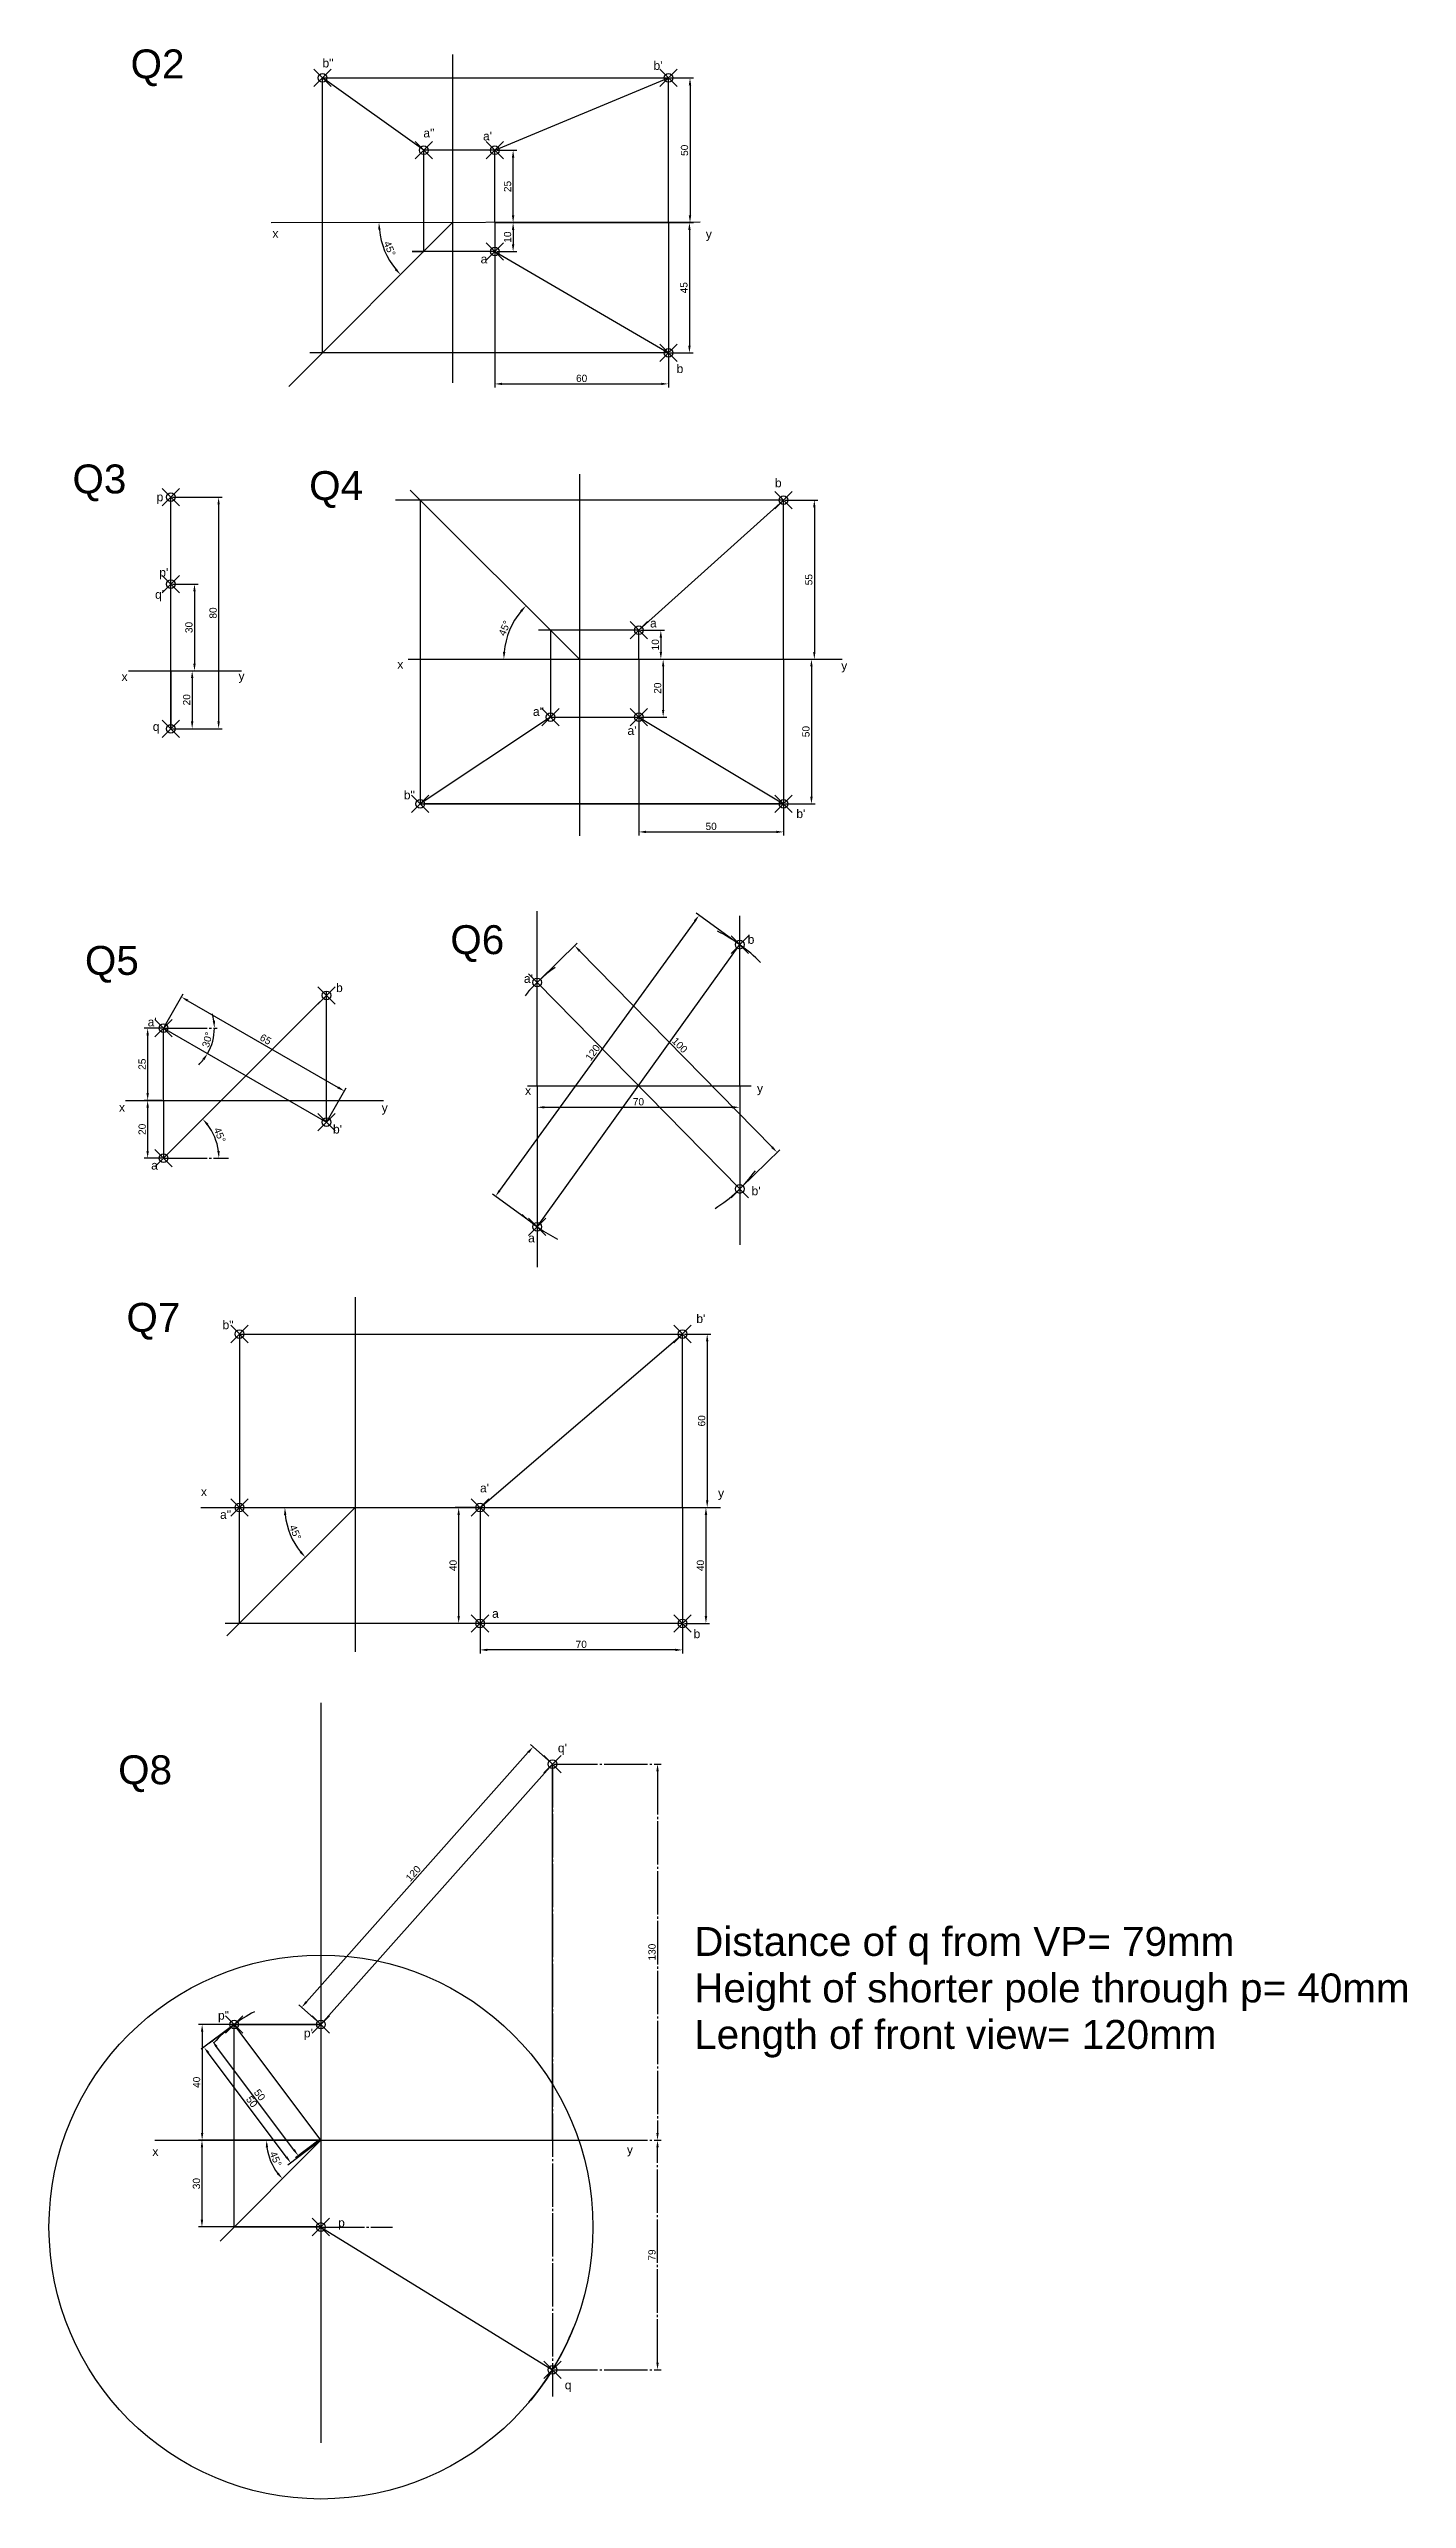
# Model space of a CAD drawing. Header units: millimetres. Extents: x 137 to 7220, y 7466 to 9893.
# Drawn here: x 1208 to 1678, y 8728 to 9575 of the extents above; entities that cross this region are included whole.
import ezdxf

# ---------------------------------------------------------------- set-up
doc = ezdxf.new("R2010")
doc.units = ezdxf.units.MM
doc.header["$PDMODE"] = 35
doc.header["$PDSIZE"] = 3
doc.linetypes.add('JIS_08_15', pattern=[17.25, 15, -0.75, 0.75, -0.75])
for name, color, linetype in [('Dimensions', 1, 'Continuous'), ('Projection', 140, 'Continuous'), ('Reference', 4, 'JIS_08_15'), ('Text', 7, 'Continuous')]:
    doc.layers.add(name, color=color, linetype=linetype)
doc.layers.add('Object', color=7, linetype='Continuous', lineweight=30)
doc.styles.get("Standard").update_dxf_attribs({"font": 'arial.ttf'})
doc.dimstyles.new('ISO-25', dxfattribs={"dimtxt": 2.5, "dimasz": 2.5, "dimexe": 1.25, "dimexo": 0.625, "dimtad": 1, "dimdec": 0, "dimtxsty": 'Standard', "dimcen": 2.5, "dimadec": 0, "dimazin": 0, "dimtfac": 1, "dimtdec": 0, "dimtmove": 0, "dimatfit": 3, "dimfxl": 1, "dimarcsym": 0})

msp = doc.modelspace()

# ---------------------------------------------------------------- texts
at = {"layer": 'Object'}
for s, p in [('b"', (1302.956, 9568.333)), ("b'", (1417.37, 9567.492)), ('a"', (1337.844, 9544.154)), ("a'", (1358.462, 9543.103)), ('x', (1285.669, 9509.463)), ('y', (1435.463, 9509.252)), ('a', (1357.621, 9500.632)), ('b', (1425.365, 9462.714)), ('b', (1459.354, 9423.251)), ('p', (1245.634, 9418.401)), ("p'", (1246.556, 9392.296)), ("q'", (1245.108, 9384.706)), ('a', (1416.178, 9374.796)), ('x', (1233.518, 9356.276)), ('y', (1273.951, 9356.54)), ('x', (1328.832, 9360.525)), ('y', (1482.27, 9360.129)), ('q', (1244.317, 9339.034)), ('a"', (1375.719, 9344.236)), ("a'", (1408.387, 9337.656)), ('b"', (1331.077, 9315.393)), ("b'", (1466.755, 9308.913)), ('b', (1449.927, 9265.464)), ("a'", (1372.593, 9251.961)), ('b', (1307.658, 9248.783)), ("a'", (1242.542, 9236.927)), ('x', (1372.991, 9213.238)), ('y', (1453.154, 9214.046)), ('x', (1232.629, 9207.439)), ('y', (1323.433, 9207.306)), ("b'", (1306.598, 9199.888)), ('a', (1243.764, 9187.435)), ("b'", (1451.273, 9178.572)), ('a', (1374.042, 9162.286)), ("b'", (1432.196, 9134.404)), ('b"', (1268.418, 9132.269)), ('x', (1260.948, 9074.611)), ("a'", (1357.421, 9075.892)), ('a"', (1267.563, 9066.709)), ('y', (1439.696, 9074.184)), ('a', (1361.586, 9032.533)), ('b', (1431.245, 9025.494)), ("q'", (1384.331, 8986.036)), ('p"', (1266.85, 8893.653)), ("p'", (1296.52, 8887.549)), ('x', (1244.175, 8846.56)), ('y', (1408.19, 8847.28)), ('p', (1308.364, 8821.997)), ('q', (1386.731, 8765.9))]:
    msp.add_text(s, height=3, dxfattribs=at).set_placement(p)
at = {"layer": 'Text'}
for s, p in [('Q2', (1236.645, 9564.551)), ('Q3', (1216.551, 9421.11)), ('Q4', (1298.364, 9418.812)), ('Q6', (1347.165, 9261.891)), ('Q5', (1220.857, 9254.719)), ('Q7', (1235.21, 9131.36)), ('Q8', (1232.339, 8975.01)), ('Distance of q from VP= 79mm', (1431.452, 8915.682)), ('Height of shorter pole through p= 40mm', (1431.452, 8899.618)), ('Length of front view= 120mm', (1431.452, 8883.554))]:
    msp.add_text(s, height=10, dxfattribs=at).set_placement(p)

# ---------------------------------------------------------------- blocks, each defined once
blk = doc.blocks.new('*D390')
at = {"layer": 'Defpoints', "color": 0, "transparency": 16777216}
for p in [(1375.78, 8987.92), (1382.44, 8982), (1302.44, 8892)]:
    blk.add_point(p, dxfattribs=at)
at = {"layer": 'Dimensions', "color": 0, "lineweight": -2, "transparency": 16777216}
for p, q in [((1297.44, 8899.79), (1374.12, 8986.05)), ((1381.98, 8982.41), (1374.85, 8988.75)), ((1301.98, 8892.41), (1294.85, 8898.75))]:
    blk.add_line(p, q, dxfattribs=at)
at = {"layer": 'Dimensions', "color": 0, "transparency": 16777216}
for points in [[(1373.81, 8986.33), (1374.43, 8985.77), (1375.78, 8987.92)], [(1297.13, 8900.06), (1297.75, 8899.51), (1295.78, 8897.92)]]:
    blk.add_solid(points, dxfattribs=at)
at = {"layer": 'Dimensions', "color": 0, "transparency": 16777216, "insert": (1334.36, 8944.18), "char_height": 2.5, "attachment_point": 5, "rotation": 48.36646}
blk.add_mtext('120', dxfattribs=at)
blk = doc.blocks.new('*D393')
at = {"layer": 'Defpoints', "color": 0, "transparency": 16777216}
for p in [(1245.02, 8852), (1302.44, 8852), (1410.44, 8852), (1284.26, 8847.12), (1267.59, 8817.14)]:
    blk.add_point(p, dxfattribs=at)
at = {"layer": 'Dimensions', "color": 0, "lineweight": -2, "transparency": 16777216}
blk.add_arc((1302.44, 8852), 18.83, 187.61366, 217.38634, dxfattribs=at)
at = {"layer": 'Dimensions', "color": 0, "transparency": 16777216}
for points in [[(1283.37, 8849.48), (1284.2, 8849.53), (1283.62, 8852)], [(1287.8, 8840.84), (1287.17, 8840.29), (1289.13, 8838.68)]]:
    blk.add_solid(points, dxfattribs=at)
at = {"layer": 'Dimensions', "color": 0, "transparency": 16777216, "insert": (1286.8, 8845.52), "char_height": 2.5, "attachment_point": 5, "rotation": 292.5}
blk.add_mtext('45°', dxfattribs=at)
blk = doc.blocks.new('*D394')
at = {"layer": 'Defpoints', "color": 0, "transparency": 16777216}
for p in [(1272.44, 8892), (1264.87, 8886.32), (1302.17, 8852.36)]:
    blk.add_point(p, dxfattribs=at)
at = {"layer": 'Dimensions', "color": 0, "lineweight": -2, "transparency": 16777216}
for p, q in [((1271.94, 8891.62), (1263.87, 8885.57)), ((1293.1, 8848.68), (1266.37, 8884.32)), ((1301.67, 8851.98), (1293.6, 8845.93))]:
    blk.add_line(p, q, dxfattribs=at)
at = {"layer": 'Dimensions', "color": 0, "transparency": 16777216}
for points in [[(1266.7, 8884.57), (1266.04, 8884.07), (1264.87, 8886.32)], [(1293.43, 8848.93), (1292.77, 8848.43), (1294.6, 8846.68)]]:
    blk.add_solid(points, dxfattribs=at)
at = {"layer": 'Dimensions', "color": 0, "transparency": 16777216, "insert": (1281.26, 8867.64), "char_height": 2.5, "attachment_point": 5, "rotation": 306.8699}
blk.add_mtext('50', dxfattribs=at)
blk = doc.blocks.new('*D396')
at = {"layer": 'Defpoints', "color": 0, "transparency": 16777216}
for p in [(1302.44, 8852), (1261.32, 8822), (1302.44, 8822)]:
    blk.add_point(p, dxfattribs=at)
at = {"layer": 'Dimensions', "color": 0, "lineweight": -2, "transparency": 16777216}
for p, q in [((1301.82, 8852), (1260.07, 8852)), ((1261.32, 8849.5), (1261.32, 8824.5)), ((1301.82, 8822), (1260.07, 8822))]:
    blk.add_line(p, q, dxfattribs=at)
at = {"layer": 'Dimensions', "color": 0, "transparency": 16777216}
for points in [[(1260.9, 8849.5), (1261.73, 8849.5), (1261.32, 8852)], [(1260.9, 8824.5), (1261.73, 8824.5), (1261.32, 8822)]]:
    blk.add_solid(points, dxfattribs=at)
at = {"layer": 'Dimensions', "color": 0, "transparency": 16777216, "insert": (1259.42, 8837), "char_height": 2.5, "attachment_point": 5, "rotation": 90}
blk.add_mtext('30', dxfattribs=at)
blk = doc.blocks.new('*D398')
at = {"layer": 'Defpoints', "color": 0, "transparency": 16777216}
for p in [(1302.44, 8892), (1261.37, 8852), (1302.44, 8852)]:
    blk.add_point(p, dxfattribs=at)
at = {"layer": 'Dimensions', "color": 0, "lineweight": -2, "transparency": 16777216}
for p, q in [((1301.82, 8892), (1260.12, 8892)), ((1261.37, 8889.5), (1261.37, 8854.5)), ((1301.82, 8852), (1260.12, 8852))]:
    blk.add_line(p, q, dxfattribs=at)
at = {"layer": 'Dimensions', "color": 0, "transparency": 16777216}
for points in [[(1260.96, 8889.5), (1261.79, 8889.5), (1261.37, 8892)], [(1260.96, 8854.5), (1261.79, 8854.5), (1261.37, 8852)]]:
    blk.add_solid(points, dxfattribs=at)
at = {"layer": 'Dimensions', "color": 0, "transparency": 16777216, "insert": (1259.47, 8872), "char_height": 2.5, "attachment_point": 5, "rotation": 90}
blk.add_mtext('40', dxfattribs=at)
blk = doc.blocks.new('*D1128')
at = {"layer": 'Defpoints', "color": 0, "transparency": 16777216}
for p in [(1272.44, 8892), (1262.01, 8884.17), (1302.44, 8852)]:
    blk.add_point(p, dxfattribs=at)
at = {"layer": 'Dimensions', "color": 0, "lineweight": -2, "transparency": 16777216}
for p, q in [((1271.94, 8891.62), (1261.01, 8883.42)), ((1290.51, 8846.17), (1263.51, 8882.17)), ((1301.94, 8851.62), (1291.01, 8843.42))]:
    blk.add_line(p, q, dxfattribs=at)
at = {"layer": 'Dimensions', "color": 0, "transparency": 16777216}
for points in [[(1263.84, 8882.42), (1263.17, 8881.92), (1262.01, 8884.17)], [(1290.84, 8846.42), (1290.17, 8845.92), (1292.01, 8844.17)]]:
    blk.add_solid(points, dxfattribs=at)
at = {"layer": 'Dimensions', "color": 0, "transparency": 16777216, "insert": (1278.53, 8865.31), "char_height": 2.5, "attachment_point": 5, "rotation": 306.8699}
blk.add_mtext('50', dxfattribs=at)
blk = doc.blocks.new('*D1129')
at = {"layer": 'Defpoints', "color": 0, "transparency": 16777216}
for p in [(1382.44, 8982), (1382.44, 8852), (1418.79, 8852)]:
    blk.add_point(p, dxfattribs=at)
at = {"layer": 'Reference', "color": 0, "lineweight": -2, "transparency": 16777216}
for p, q in [((1383.07, 8982), (1420.04, 8982)), ((1418.79, 8979.5), (1418.79, 8854.5)), ((1383.07, 8852), (1420.04, 8852))]:
    blk.add_line(p, q, dxfattribs=at)
at = {"layer": 'Reference', "color": 0, "transparency": 16777216}
for points in [[(1418.37, 8979.5), (1419.2, 8979.5), (1418.79, 8982)], [(1418.37, 8854.5), (1419.2, 8854.5), (1418.79, 8852)]]:
    blk.add_solid(points, dxfattribs=at)
at = {"layer": 'Reference', "color": 0, "transparency": 16777216, "insert": (1416.88, 8917), "char_height": 2.5, "attachment_point": 5, "rotation": 90}
blk.add_mtext('130', dxfattribs=at)
blk = doc.blocks.new('*D1130')
at = {"layer": 'Defpoints', "color": 0, "transparency": 16777216}
for p in [(1382.44, 8852), (1418.79, 8852), (1382.44, 8772.64)]:
    blk.add_point(p, dxfattribs=at)
at = {"layer": 'Reference', "color": 0, "lineweight": -2, "transparency": 16777216}
for p, q in [((1383.07, 8852), (1420.04, 8852)), ((1418.79, 8775.14), (1418.79, 8849.5)), ((1383.07, 8772.64), (1420.04, 8772.64))]:
    blk.add_line(p, q, dxfattribs=at)
at = {"layer": 'Reference', "color": 0, "transparency": 16777216}
for points in [[(1418.37, 8849.5), (1419.2, 8849.5), (1418.79, 8852)], [(1418.37, 8775.14), (1419.2, 8775.14), (1418.79, 8772.64)]]:
    blk.add_solid(points, dxfattribs=at)
at = {"layer": 'Reference', "color": 0, "transparency": 16777216, "insert": (1416.88, 8812.32), "char_height": 2.5, "attachment_point": 5, "rotation": 90}
blk.add_mtext('79', dxfattribs=at)
blk = doc.blocks.new('*D379')
at = {"layer": 'Defpoints', "color": 0, "transparency": 16777216}
for p in [(1248.06, 9236.35), (1242.54, 9211.35), (1248.06, 9211.35)]:
    blk.add_point(p, dxfattribs=at)
at = {"layer": 'Dimensions', "color": 0, "lineweight": -2, "transparency": 16777216}
for p, q in [((1247.44, 9236.35), (1241.29, 9236.35)), ((1242.54, 9233.85), (1242.54, 9213.85)), ((1247.44, 9211.35), (1241.29, 9211.35))]:
    blk.add_line(p, q, dxfattribs=at)
at = {"layer": 'Dimensions', "color": 0, "transparency": 16777216}
for points in [[(1242.13, 9233.85), (1242.96, 9233.85), (1242.54, 9236.35)], [(1242.13, 9213.85), (1242.96, 9213.85), (1242.54, 9211.35)]]:
    blk.add_solid(points, dxfattribs=at)
at = {"layer": 'Dimensions', "color": 0, "transparency": 16777216, "insert": (1240.64, 9223.85), "char_height": 2.5, "attachment_point": 5, "rotation": 90}
blk.add_mtext('25', dxfattribs=at)
blk = doc.blocks.new('*D380')
at = {"layer": 'Defpoints', "color": 0, "transparency": 16777216}
for p in [(1248.06, 9211.35), (1242.54, 9191.35), (1248.06, 9191.35)]:
    blk.add_point(p, dxfattribs=at)
at = {"layer": 'Dimensions', "color": 0, "lineweight": -2, "transparency": 16777216}
for p, q in [((1247.44, 9211.35), (1241.29, 9211.35)), ((1242.54, 9208.85), (1242.54, 9193.85)), ((1247.44, 9191.35), (1241.29, 9191.35))]:
    blk.add_line(p, q, dxfattribs=at)
at = {"layer": 'Dimensions', "color": 0, "transparency": 16777216}
for points in [[(1242.13, 9208.85), (1242.96, 9208.85), (1242.54, 9211.35)], [(1242.13, 9193.85), (1242.96, 9193.85), (1242.54, 9191.35)]]:
    blk.add_solid(points, dxfattribs=at)
at = {"layer": 'Dimensions', "color": 0, "transparency": 16777216, "insert": (1240.64, 9201.35), "char_height": 2.5, "attachment_point": 5, "rotation": 90}
blk.add_mtext('20', dxfattribs=at)
blk = doc.blocks.new('*D381')
at = {"layer": 'Defpoints', "color": 0, "transparency": 16777216}
for p in [(1248.06, 9236.35), (1248.06, 9236.35), (1264.56, 9230.35), (1266.54, 9236.35), (1304.36, 9203.85)]:
    blk.add_point(p, dxfattribs=at)
at = {"layer": 'Dimensions', "color": 0, "lineweight": -2, "transparency": 16777216}
for start, end in [(8.16568, 16.33135), (330, 360), (313.66865, 321.83432)]:
    blk.add_arc((1248.06, 9236.35), 17.56, start, end, dxfattribs=at)
at = {"layer": 'Dimensions', "color": 0, "transparency": 16777216}
for points in [[(1265.86, 9238.88), (1265.03, 9238.82), (1265.62, 9236.35)], [(1261.52, 9225.74), (1262.21, 9225.27), (1263.27, 9227.58)]]:
    blk.add_solid(points, dxfattribs=at)
at = {"layer": 'Dimensions', "color": 0, "transparency": 16777216, "insert": (1263.18, 9232.3), "char_height": 2.5, "attachment_point": 5, "rotation": 75}
blk.add_mtext('30°', dxfattribs=at)
blk = doc.blocks.new('*D382')
at = {"layer": 'Defpoints', "color": 0, "transparency": 16777216}
for p in [(1298.98, 9242.27), (1266.53, 9196.3), (1248.06, 9191.35), (1248.06, 9191.35), (1270.44, 9191.35)]:
    blk.add_point(p, dxfattribs=at)
at = {"layer": 'Dimensions', "color": 0, "lineweight": -2, "transparency": 16777216}
blk.add_arc((1248.06, 9191.35), 19.12, 7.4963, 37.5037, dxfattribs=at)
at = {"layer": 'Dimensions', "color": 0, "transparency": 16777216}
for points in [[(1262.92, 9202.72), (1263.55, 9203.27), (1261.58, 9204.88)], [(1267.44, 9193.88), (1266.61, 9193.82), (1267.19, 9191.35)]]:
    blk.add_solid(points, dxfattribs=at)
at = {"layer": 'Dimensions', "color": 0, "transparency": 16777216, "insert": (1267.48, 9199.4), "char_height": 2.5, "attachment_point": 5, "rotation": 292.5}
blk.add_mtext('45°', dxfattribs=at)
blk = doc.blocks.new('*D383')
at = {"layer": 'Defpoints', "color": 0, "transparency": 16777216}
for p in [(1447.38, 9265.02), (1362.75, 9178.15), (1376.98, 9167.84)]:
    blk.add_point(p, dxfattribs=at)
at = {"layer": 'Dimensions', "color": 0, "lineweight": -2, "transparency": 16777216}
for p, q in [((1431.69, 9273.31), (1364.21, 9180.18)), ((1446.88, 9265.39), (1432.14, 9276.06)), ((1376.47, 9168.21), (1361.74, 9178.89))]:
    blk.add_line(p, q, dxfattribs=at)
at = {"layer": 'Dimensions', "color": 0, "transparency": 16777216}
for points in [[(1431.35, 9273.55), (1432.02, 9273.06), (1433.15, 9275.33)], [(1363.88, 9180.42), (1364.55, 9179.93), (1362.75, 9178.15)]]:
    blk.add_solid(points, dxfattribs=at)
at = {"layer": 'Dimensions', "color": 0, "transparency": 16777216, "insert": (1396.41, 9227.86), "char_height": 2.5, "attachment_point": 5, "rotation": 54.0767}
blk.add_mtext('120', dxfattribs=at)
blk = doc.blocks.new('*D384')
at = {"layer": 'Defpoints', "color": 0, "transparency": 16777216}
for p in [(1377.18, 9252.14), (1460.11, 9193.4), (1447.18, 9180.72)]:
    blk.add_point(p, dxfattribs=at)
at = {"layer": 'Dimensions', "color": 0, "lineweight": -2, "transparency": 16777216}
for p, q in [((1377.63, 9252.58), (1391, 9265.69)), ((1391.86, 9263.03), (1458.36, 9195.18)), ((1447.63, 9181.16), (1461, 9194.27))]:
    blk.add_line(p, q, dxfattribs=at)
at = {"layer": 'Dimensions', "color": 0, "transparency": 16777216}
for points in [[(1392.16, 9263.32), (1391.56, 9262.74), (1390.11, 9264.81)], [(1458.66, 9195.47), (1458.06, 9194.89), (1460.11, 9193.4)]]:
    blk.add_solid(points, dxfattribs=at)
at = {"layer": 'Dimensions', "color": 0, "transparency": 16777216, "insert": (1426.47, 9230.44), "char_height": 2.5, "attachment_point": 5, "rotation": 314.427}
blk.add_mtext('100', dxfattribs=at)
blk = doc.blocks.new('*D385')
at = {"layer": 'Defpoints', "color": 0, "transparency": 16777216}
for p in [(1248.06, 9236.35), (1310.54, 9214.56), (1304.36, 9203.85)]:
    blk.add_point(p, dxfattribs=at)
at = {"layer": 'Dimensions', "color": 0, "lineweight": -2, "transparency": 16777216}
for p, q in [((1248.38, 9236.9), (1254.87, 9248.15)), ((1256.41, 9245.81), (1308.37, 9215.81)), ((1304.67, 9204.4), (1311.16, 9215.65))]:
    blk.add_line(p, q, dxfattribs=at)
at = {"layer": 'Dimensions', "color": 0, "transparency": 16777216}
for points in [[(1256.62, 9246.18), (1256.2, 9245.45), (1254.25, 9247.06)], [(1308.58, 9216.18), (1308.16, 9215.45), (1310.54, 9214.56)]]:
    blk.add_solid(points, dxfattribs=at)
at = {"layer": 'Dimensions', "color": 0, "transparency": 16777216, "insert": (1283.34, 9232.46), "char_height": 2.5, "attachment_point": 5, "rotation": 330}
blk.add_mtext('65', dxfattribs=at)
blk = doc.blocks.new('*D386')
at = {"layer": 'Defpoints', "color": 0, "transparency": 16777216}
for p in [(1350.05, 9070.61), (1357.42, 9070.61), (1357.42, 9030.61)]:
    blk.add_point(p, dxfattribs=at)
at = {"layer": 'Dimensions', "color": 0, "lineweight": -2, "transparency": 16777216}
for p, q in [((1356.8, 9070.61), (1348.8, 9070.61)), ((1350.05, 9033.11), (1350.05, 9068.11)), ((1356.8, 9030.61), (1348.8, 9030.61))]:
    blk.add_line(p, q, dxfattribs=at)
at = {"layer": 'Dimensions', "color": 0, "transparency": 16777216}
for points in [[(1349.63, 9068.11), (1350.46, 9068.11), (1350.05, 9070.61)], [(1349.63, 9033.11), (1350.46, 9033.11), (1350.05, 9030.61)]]:
    blk.add_solid(points, dxfattribs=at)
at = {"layer": 'Dimensions', "color": 0, "transparency": 16777216, "insert": (1348.14, 9050.61), "char_height": 2.5, "attachment_point": 5, "rotation": 90}
blk.add_mtext('40', dxfattribs=at)
blk = doc.blocks.new('*D387')
at = {"layer": 'Defpoints', "color": 0, "transparency": 16777216}
for p in [(1427.42, 9130.61), (1427.42, 9070.61), (1435.95, 9070.61)]:
    blk.add_point(p, dxfattribs=at)
at = {"layer": 'Dimensions', "color": 0, "lineweight": -2, "transparency": 16777216}
for p, q in [((1428.05, 9130.61), (1437.2, 9130.61)), ((1435.95, 9128.11), (1435.95, 9073.11)), ((1428.05, 9070.61), (1437.2, 9070.61))]:
    blk.add_line(p, q, dxfattribs=at)
at = {"layer": 'Dimensions', "color": 0, "transparency": 16777216}
for points in [[(1435.53, 9128.11), (1436.36, 9128.11), (1435.95, 9130.61)], [(1435.53, 9073.11), (1436.36, 9073.11), (1435.95, 9070.61)]]:
    blk.add_solid(points, dxfattribs=at)
at = {"layer": 'Dimensions', "color": 0, "transparency": 16777216, "insert": (1434.04, 9100.61), "char_height": 2.5, "attachment_point": 5, "rotation": 90}
blk.add_mtext('60', dxfattribs=at)
blk = doc.blocks.new('*D388')
at = {"layer": 'Defpoints', "color": 0, "transparency": 16777216}
for p in [(1427.42, 9070.61), (1427.42, 9030.61), (1435.52, 9030.61)]:
    blk.add_point(p, dxfattribs=at)
at = {"layer": 'Dimensions', "color": 0, "lineweight": -2, "transparency": 16777216}
for p, q in [((1428.05, 9070.61), (1436.77, 9070.61)), ((1435.52, 9068.11), (1435.52, 9033.11)), ((1428.05, 9030.61), (1436.77, 9030.61))]:
    blk.add_line(p, q, dxfattribs=at)
at = {"layer": 'Dimensions', "color": 0, "transparency": 16777216}
for points in [[(1435.1, 9068.11), (1435.94, 9068.11), (1435.52, 9070.61)], [(1435.1, 9033.11), (1435.94, 9033.11), (1435.52, 9030.61)]]:
    blk.add_solid(points, dxfattribs=at)
at = {"layer": 'Dimensions', "color": 0, "transparency": 16777216, "insert": (1433.62, 9050.61), "char_height": 2.5, "attachment_point": 5, "rotation": 90}
blk.add_mtext('40', dxfattribs=at)
blk = doc.blocks.new('*D342')
at = {"layer": 'Defpoints', "color": 0, "transparency": 16777216}
for p in [(1357.42, 9070.61), (1427.42, 9070.61), (1357.42, 9021.44)]:
    blk.add_point(p, dxfattribs=at)
at = {"layer": 'Dimensions', "color": 0, "lineweight": -2, "transparency": 16777216}
for p, q in [((1357.42, 9069.98), (1357.42, 9020.19)), ((1427.42, 9069.98), (1427.42, 9020.19)), ((1424.92, 9021.44), (1359.92, 9021.44))]:
    blk.add_line(p, q, dxfattribs=at)
at = {"layer": 'Dimensions', "color": 0, "transparency": 16777216}
for points in [[(1359.92, 9021.85), (1359.92, 9021.02), (1357.42, 9021.44)], [(1424.92, 9021.85), (1424.92, 9021.02), (1427.42, 9021.44)]]:
    blk.add_solid(points, dxfattribs=at)
at = {"layer": 'Dimensions', "color": 0, "transparency": 16777216, "insert": (1392.42, 9023.34), "char_height": 2.5, "attachment_point": 5}
blk.add_mtext('70', dxfattribs=at)
blk = doc.blocks.new('*D389')
at = {"layer": 'Defpoints', "color": 0, "transparency": 16777216}
for p in [(1260.95, 9070.61), (1314.26, 9070.61), (1440.58, 9070.61), (1290.8, 9064.32), (1269.9, 9026.25)]:
    blk.add_point(p, dxfattribs=at)
at = {"layer": 'Dimensions', "color": 0, "lineweight": -2, "transparency": 16777216}
blk.add_arc((1314.26, 9070.61), 24.29, 185.90068, 219.09932, dxfattribs=at)
at = {"layer": 'Dimensions', "color": 0, "transparency": 16777216}
for points in [[(1289.68, 9068.09), (1290.51, 9068.13), (1289.97, 9070.61)], [(1295.72, 9055.57), (1295.1, 9055.01), (1297.08, 9053.44)]]:
    blk.add_solid(points, dxfattribs=at)
at = {"layer": 'Dimensions', "color": 0, "transparency": 16777216, "insert": (1293.57, 9062.04), "char_height": 2.5, "attachment_point": 5, "rotation": 292.5}
blk.add_mtext('45°', dxfattribs=at)
blk = doc.blocks.new('*D397')
at = {"layer": 'Defpoints', "color": 0, "transparency": 16777216}
for p in [(1377.18, 9216.43), (1447.18, 9216.43), (1447.18, 9208.96)]:
    blk.add_point(p, dxfattribs=at)
at = {"layer": 'Dimensions', "color": 0, "lineweight": -2, "transparency": 16777216}
for p, q in [((1377.18, 9215.81), (1377.18, 9207.71)), ((1447.18, 9215.81), (1447.18, 9207.71)), ((1379.68, 9208.96), (1444.68, 9208.96))]:
    blk.add_line(p, q, dxfattribs=at)
at = {"layer": 'Dimensions', "color": 0, "transparency": 16777216}
for points in [[(1379.68, 9209.38), (1379.68, 9208.54), (1377.18, 9208.96)], [(1444.68, 9209.38), (1444.68, 9208.54), (1447.18, 9208.96)]]:
    blk.add_solid(points, dxfattribs=at)
at = {"layer": 'Dimensions', "color": 0, "transparency": 16777216, "insert": (1412.18, 9210.86), "char_height": 2.5, "attachment_point": 5}
blk.add_mtext('70', dxfattribs=at)
blk = doc.blocks.new('*D363')
at = {"layer": 'Defpoints', "color": 0, "transparency": 16777216}
for p in [(1250.52, 9419.79), (1250.52, 9339.79), (1267.07, 9339.79)]:
    blk.add_point(p, dxfattribs=at)
at = {"layer": 'Dimensions', "color": 0, "lineweight": -2, "transparency": 16777216}
for p, q in [((1251.15, 9419.79), (1268.32, 9419.79)), ((1267.07, 9417.29), (1267.07, 9342.29)), ((1251.15, 9339.79), (1268.32, 9339.79))]:
    blk.add_line(p, q, dxfattribs=at)
at = {"layer": 'Dimensions', "color": 0, "transparency": 16777216}
for points in [[(1266.66, 9417.29), (1267.49, 9417.29), (1267.07, 9419.79)], [(1266.66, 9342.29), (1267.49, 9342.29), (1267.07, 9339.79)]]:
    blk.add_solid(points, dxfattribs=at)
at = {"layer": 'Dimensions', "color": 0, "transparency": 16777216, "insert": (1265.17, 9379.79), "char_height": 2.5, "attachment_point": 5, "rotation": 90}
blk.add_mtext('80', dxfattribs=at)
blk = doc.blocks.new('*D364')
at = {"layer": 'Defpoints', "color": 0, "transparency": 16777216}
for p in [(1250.52, 9389.79), (1250.52, 9359.79), (1258.73, 9359.79)]:
    blk.add_point(p, dxfattribs=at)
at = {"layer": 'Dimensions', "color": 0, "lineweight": -2, "transparency": 16777216}
for p, q in [((1251.15, 9389.79), (1259.98, 9389.79)), ((1258.73, 9387.29), (1258.73, 9362.29)), ((1251.15, 9359.79), (1259.98, 9359.79))]:
    blk.add_line(p, q, dxfattribs=at)
at = {"layer": 'Dimensions', "color": 0, "transparency": 16777216}
for points in [[(1258.31, 9387.29), (1259.14, 9387.29), (1258.73, 9389.79)], [(1258.31, 9362.29), (1259.14, 9362.29), (1258.73, 9359.79)]]:
    blk.add_solid(points, dxfattribs=at)
at = {"layer": 'Dimensions', "color": 0, "transparency": 16777216, "insert": (1256.82, 9374.79), "char_height": 2.5, "attachment_point": 5, "rotation": 90}
blk.add_mtext('30', dxfattribs=at)
blk = doc.blocks.new('*D365')
at = {"layer": 'Defpoints', "color": 0, "transparency": 16777216}
for p in [(1250.52, 9359.79), (1250.52, 9339.79), (1257.93, 9339.79)]:
    blk.add_point(p, dxfattribs=at)
at = {"layer": 'Dimensions', "color": 0, "lineweight": -2, "transparency": 16777216}
for p, q in [((1251.15, 9359.79), (1259.18, 9359.79)), ((1257.93, 9357.29), (1257.93, 9342.29)), ((1251.15, 9339.79), (1259.18, 9339.79))]:
    blk.add_line(p, q, dxfattribs=at)
at = {"layer": 'Dimensions', "color": 0, "transparency": 16777216}
for points in [[(1257.52, 9357.29), (1258.35, 9357.29), (1257.93, 9359.79)], [(1257.52, 9342.29), (1258.35, 9342.29), (1257.93, 9339.79)]]:
    blk.add_solid(points, dxfattribs=at)
at = {"layer": 'Dimensions', "color": 0, "transparency": 16777216, "insert": (1256.03, 9349.79), "char_height": 2.5, "attachment_point": 5, "rotation": 90}
blk.add_mtext('20', dxfattribs=at)
blk = doc.blocks.new('*D366')
at = {"layer": 'Defpoints', "color": 0, "transparency": 16777216}
for p in [(1412.32, 9373.81), (1412.32, 9363.81), (1419.93, 9363.81)]:
    blk.add_point(p, dxfattribs=at)
at = {"layer": 'Dimensions', "color": 0, "lineweight": -2, "transparency": 16777216}
for p, q in [((1412.95, 9373.81), (1421.18, 9373.81)), ((1419.93, 9371.31), (1419.93, 9366.31)), ((1412.95, 9363.81), (1421.18, 9363.81))]:
    blk.add_line(p, q, dxfattribs=at)
at = {"layer": 'Dimensions', "color": 0, "transparency": 16777216}
for points in [[(1419.51, 9371.31), (1420.34, 9371.31), (1419.93, 9373.81)], [(1419.51, 9366.31), (1420.34, 9366.31), (1419.93, 9363.81)]]:
    blk.add_solid(points, dxfattribs=at)
at = {"layer": 'Dimensions', "color": 0, "transparency": 16777216, "insert": (1418.03, 9368.81), "char_height": 2.5, "attachment_point": 5, "rotation": 90}
blk.add_mtext('10', dxfattribs=at)
blk = doc.blocks.new('*D367')
at = {"layer": 'Defpoints', "color": 0, "transparency": 16777216}
for p in [(1412.32, 9363.81), (1412.32, 9343.81), (1420.73, 9343.81)]:
    blk.add_point(p, dxfattribs=at)
at = {"layer": 'Dimensions', "color": 0, "lineweight": -2, "transparency": 16777216}
for p, q in [((1412.95, 9363.81), (1421.98, 9363.81)), ((1420.73, 9361.31), (1420.73, 9346.31)), ((1412.95, 9343.81), (1421.98, 9343.81))]:
    blk.add_line(p, q, dxfattribs=at)
at = {"layer": 'Dimensions', "color": 0, "transparency": 16777216}
for points in [[(1420.31, 9361.31), (1421.14, 9361.31), (1420.73, 9363.81)], [(1420.31, 9346.31), (1421.14, 9346.31), (1420.73, 9343.81)]]:
    blk.add_solid(points, dxfattribs=at)
at = {"layer": 'Dimensions', "color": 0, "transparency": 16777216, "insert": (1418.82, 9353.81), "char_height": 2.5, "attachment_point": 5, "rotation": 90}
blk.add_mtext('20', dxfattribs=at)
blk = doc.blocks.new('*D368')
at = {"layer": 'Defpoints', "color": 0, "transparency": 16777216}
for p in [(1462.32, 9418.81), (1462.32, 9363.81), (1472.98, 9363.81)]:
    blk.add_point(p, dxfattribs=at)
at = {"layer": 'Dimensions', "color": 0, "lineweight": -2, "transparency": 16777216}
for p, q in [((1462.95, 9418.81), (1474.23, 9418.81)), ((1472.98, 9416.31), (1472.98, 9366.31)), ((1462.95, 9363.81), (1474.23, 9363.81))]:
    blk.add_line(p, q, dxfattribs=at)
at = {"layer": 'Dimensions', "color": 0, "transparency": 16777216}
for points in [[(1472.56, 9416.31), (1473.39, 9416.31), (1472.98, 9418.81)], [(1472.56, 9366.31), (1473.39, 9366.31), (1472.98, 9363.81)]]:
    blk.add_solid(points, dxfattribs=at)
at = {"layer": 'Dimensions', "color": 0, "transparency": 16777216, "insert": (1471.08, 9391.31), "char_height": 2.5, "attachment_point": 5, "rotation": 90}
blk.add_mtext('55', dxfattribs=at)
blk = doc.blocks.new('*D376')
at = {"layer": 'Defpoints', "color": 0, "transparency": 16777216}
for p in [(1462.32, 9363.81), (1462.32, 9313.81), (1471.98, 9313.81)]:
    blk.add_point(p, dxfattribs=at)
at = {"layer": 'Dimensions', "color": 0, "lineweight": -2, "transparency": 16777216}
for p, q in [((1462.95, 9363.81), (1473.23, 9363.81)), ((1471.98, 9361.31), (1471.98, 9316.31)), ((1462.95, 9313.81), (1473.23, 9313.81))]:
    blk.add_line(p, q, dxfattribs=at)
at = {"layer": 'Dimensions', "color": 0, "transparency": 16777216}
for points in [[(1471.56, 9361.31), (1472.4, 9361.31), (1471.98, 9363.81)], [(1471.56, 9316.31), (1472.4, 9316.31), (1471.98, 9313.81)]]:
    blk.add_solid(points, dxfattribs=at)
at = {"layer": 'Dimensions', "color": 0, "transparency": 16777216, "insert": (1470.08, 9338.81), "char_height": 2.5, "attachment_point": 5, "rotation": 90}
blk.add_mtext('50', dxfattribs=at)
blk = doc.blocks.new('*D377')
at = {"layer": 'Defpoints', "color": 0, "transparency": 16777216}
for p in [(1333.33, 9422.26), (1369.16, 9376.87), (1332.57, 9363.81), (1391.78, 9363.81), (1450.98, 9363.81)]:
    blk.add_point(p, dxfattribs=at)
at = {"layer": 'Dimensions', "color": 0, "lineweight": -2, "transparency": 16777216}
blk.add_arc((1391.78, 9363.81), 26.12, 140.48641, 174.51359, dxfattribs=at)
at = {"layer": 'Dimensions', "color": 0, "transparency": 16777216}
for points in [[(1371.32, 9380.71), (1371.94, 9380.15), (1373.31, 9382.28)], [(1366.19, 9366.29), (1365.36, 9366.33), (1365.66, 9363.81)]]:
    blk.add_solid(points, dxfattribs=at)
at = {"layer": 'Dimensions', "color": 0, "transparency": 16777216, "insert": (1365.89, 9374.53), "char_height": 2.5, "attachment_point": 5, "rotation": 67.5}
blk.add_mtext('45°', dxfattribs=at)
blk = doc.blocks.new('*D378')
at = {"layer": 'Defpoints', "color": 0, "transparency": 16777216}
for p in [(1412.32, 9363.81), (1462.32, 9363.81), (1462.32, 9304.13)]:
    blk.add_point(p, dxfattribs=at)
at = {"layer": 'Dimensions', "color": 0, "lineweight": -2, "transparency": 16777216}
for p, q in [((1412.32, 9363.19), (1412.32, 9302.88)), ((1462.32, 9363.19), (1462.32, 9302.88)), ((1414.82, 9304.13), (1459.82, 9304.13))]:
    blk.add_line(p, q, dxfattribs=at)
at = {"layer": 'Dimensions', "color": 0, "transparency": 16777216}
for points in [[(1414.82, 9304.55), (1414.82, 9303.71), (1412.32, 9304.13)], [(1459.82, 9304.55), (1459.82, 9303.71), (1462.32, 9304.13)]]:
    blk.add_solid(points, dxfattribs=at)
at = {"layer": 'Dimensions', "color": 0, "transparency": 16777216, "insert": (1437.32, 9306.03), "char_height": 2.5, "attachment_point": 5}
blk.add_mtext('50', dxfattribs=at)
blk = doc.blocks.new('*D358')
at = {"layer": 'Defpoints', "color": 0, "transparency": 16777216}
for p in [(1362.55, 9539.69), (1368.86, 9539.69), (1362.55, 9514.69)]:
    blk.add_point(p, dxfattribs=at)
at = {"layer": 'Dimensions', "color": 0, "lineweight": -2, "transparency": 16777216}
for p, q in [((1363.18, 9539.69), (1370.11, 9539.69)), ((1368.86, 9517.19), (1368.86, 9537.19)), ((1363.18, 9514.69), (1370.11, 9514.69))]:
    blk.add_line(p, q, dxfattribs=at)
at = {"layer": 'Dimensions', "color": 0, "transparency": 16777216}
for points in [[(1368.45, 9537.19), (1369.28, 9537.19), (1368.86, 9539.69)], [(1368.45, 9517.19), (1369.28, 9517.19), (1368.86, 9514.69)]]:
    blk.add_solid(points, dxfattribs=at)
at = {"layer": 'Dimensions', "color": 0, "transparency": 16777216, "insert": (1366.96, 9527.19), "char_height": 2.5, "attachment_point": 5, "rotation": 90}
blk.add_mtext('25', dxfattribs=at)
blk = doc.blocks.new('*D359')
at = {"layer": 'Defpoints', "color": 0, "transparency": 16777216}
for p in [(1362.55, 9514.69), (1362.55, 9504.69), (1368.86, 9504.69)]:
    blk.add_point(p, dxfattribs=at)
at = {"layer": 'Dimensions', "color": 0, "lineweight": -2, "transparency": 16777216}
for p, q in [((1363.18, 9514.69), (1370.11, 9514.69)), ((1368.86, 9512.19), (1368.86, 9507.19)), ((1363.18, 9504.69), (1370.11, 9504.69))]:
    blk.add_line(p, q, dxfattribs=at)
at = {"layer": 'Dimensions', "color": 0, "transparency": 16777216}
for points in [[(1368.45, 9512.19), (1369.28, 9512.19), (1368.86, 9514.69)], [(1368.45, 9507.19), (1369.28, 9507.19), (1368.86, 9504.69)]]:
    blk.add_solid(points, dxfattribs=at)
at = {"layer": 'Dimensions', "color": 0, "transparency": 16777216, "insert": (1366.96, 9509.69), "char_height": 2.5, "attachment_point": 5, "rotation": 90}
blk.add_mtext('10', dxfattribs=at)
blk = doc.blocks.new('*D360')
at = {"layer": 'Defpoints', "color": 0, "transparency": 16777216}
for p in [(1422.55, 9564.69), (1422.55, 9514.69), (1430.01, 9514.69)]:
    blk.add_point(p, dxfattribs=at)
at = {"layer": 'Dimensions', "color": 0, "lineweight": -2, "transparency": 16777216}
for p, q in [((1423.18, 9564.69), (1431.26, 9564.69)), ((1430.01, 9562.19), (1430.01, 9517.19)), ((1423.18, 9514.69), (1431.26, 9514.69))]:
    blk.add_line(p, q, dxfattribs=at)
at = {"layer": 'Dimensions', "color": 0, "transparency": 16777216}
for points in [[(1429.59, 9562.19), (1430.42, 9562.19), (1430.01, 9564.69)], [(1429.59, 9517.19), (1430.42, 9517.19), (1430.01, 9514.69)]]:
    blk.add_solid(points, dxfattribs=at)
at = {"layer": 'Dimensions', "color": 0, "transparency": 16777216, "insert": (1428.11, 9539.69), "char_height": 2.5, "attachment_point": 5, "rotation": 90}
blk.add_mtext('50', dxfattribs=at)
blk = doc.blocks.new('*D361')
at = {"layer": 'Defpoints', "color": 0, "transparency": 16777216}
for p in [(1422.55, 9514.69), (1422.55, 9469.69), (1429.81, 9469.69)]:
    blk.add_point(p, dxfattribs=at)
at = {"layer": 'Dimensions', "color": 0, "lineweight": -2, "transparency": 16777216}
for p, q in [((1423.18, 9514.69), (1431.06, 9514.69)), ((1429.81, 9512.19), (1429.81, 9472.19)), ((1423.18, 9469.69), (1431.06, 9469.69))]:
    blk.add_line(p, q, dxfattribs=at)
at = {"layer": 'Dimensions', "color": 0, "transparency": 16777216}
for points in [[(1429.39, 9512.19), (1430.23, 9512.19), (1429.81, 9514.69)], [(1429.39, 9472.19), (1430.23, 9472.19), (1429.81, 9469.69)]]:
    blk.add_solid(points, dxfattribs=at)
at = {"layer": 'Dimensions', "color": 0, "transparency": 16777216, "insert": (1427.91, 9492.19), "char_height": 2.5, "attachment_point": 5, "rotation": 90}
blk.add_mtext('45', dxfattribs=at)
blk = doc.blocks.new('*D362')
at = {"layer": 'Defpoints', "color": 0, "transparency": 16777216}
for p in [(1285.19, 9514.69), (1347.96, 9514.69), (1433.56, 9514.93), (1323.37, 9508.15), (1291.38, 9458.11)]:
    blk.add_point(p, dxfattribs=at)
at = {"layer": 'Dimensions', "color": 0, "lineweight": -2, "transparency": 16777216}
blk.add_arc((1348.06, 9514.79), 25.56, 185.6992, 219.39446, dxfattribs=at)
at = {"layer": 'Dimensions', "color": 0, "transparency": 16777216}
for points in [[(1322.21, 9512.23), (1323.04, 9512.27), (1322.5, 9514.75)], [(1328.61, 9498.85), (1327.99, 9498.29), (1329.98, 9496.71)]]:
    blk.add_solid(points, dxfattribs=at)
at = {"layer": 'Dimensions', "color": 0, "transparency": 16777216, "insert": (1326.2, 9505.71), "char_height": 2.5, "attachment_point": 5, "rotation": 292.54683}
blk.add_mtext('45°', dxfattribs=at)
blk = doc.blocks.new('*D341')
at = {"layer": 'Defpoints', "color": 0, "transparency": 16777216}
for p in [(1362.55, 9514.69), (1422.55, 9514.91), (1422.55, 9458.96)]:
    blk.add_point(p, dxfattribs=at)
at = {"layer": 'Dimensions', "color": 0, "lineweight": -2, "transparency": 16777216}
for p, q in [((1362.55, 9514.06), (1362.55, 9457.71)), ((1422.55, 9514.29), (1422.55, 9457.71)), ((1365.05, 9458.96), (1420.05, 9458.96))]:
    blk.add_line(p, q, dxfattribs=at)
at = {"layer": 'Dimensions', "color": 0, "transparency": 16777216}
for points in [[(1365.05, 9459.38), (1365.05, 9458.55), (1362.55, 9458.96)], [(1420.05, 9459.38), (1420.05, 9458.55), (1422.55, 9458.96)]]:
    blk.add_solid(points, dxfattribs=at)
at = {"layer": 'Dimensions', "color": 0, "transparency": 16777216, "insert": (1392.55, 9460.86), "char_height": 2.5, "attachment_point": 5}
blk.add_mtext('60', dxfattribs=at)

# ---------------------------------------------------------------- dimensions: what is measured, and where the dimension line sits
at = {"layer": 'Dimensions'}
for base, p1, p2, picture, middle in [((1430.007, 9514.687), (1422.551, 9564.687), (1422.551, 9514.687), '*D360', (1428.105, 9539.687)), ((1368.863, 9539.687), (1362.551, 9514.687), (1362.551, 9539.687), '*D358', (1366.962, 9527.187)), ((1368.863, 9504.687), (1362.551, 9514.687), (1362.551, 9504.687), '*D359', (1366.962, 9509.687)), ((1429.809, 9469.687), (1422.551, 9514.687), (1422.551, 9469.687), '*D361', (1427.913, 9492.187)), ((1267.073, 9339.787), (1250.524, 9419.787), (1250.524, 9339.787), '*D363', (1265.171, 9379.787)), ((1472.978, 9363.812), (1462.324, 9418.812), (1462.324, 9363.812), '*D368', (1471.082, 9391.312)), ((1258.727, 9359.787), (1250.524, 9389.787), (1250.524, 9359.787), '*D364', (1256.825, 9374.787)), ((1419.928, 9363.812), (1412.324, 9373.812), (1412.324, 9363.812), '*D366', (1418.026, 9368.812)), ((1257.932, 9339.787), (1250.524, 9359.787), (1250.524, 9339.787), '*D365', (1256.031, 9349.787)), ((1420.725, 9343.812), (1412.324, 9363.812), (1412.324, 9343.812), '*D367', (1418.824, 9353.812)), ((1471.981, 9313.812), (1462.324, 9363.812), (1462.324, 9313.812), '*D376', (1470.08, 9338.812)), ((1242.542, 9211.355), (1248.063, 9236.355), (1248.063, 9211.355), '*D379', (1240.64, 9223.855)), ((1242.542, 9191.355), (1248.063, 9211.355), (1248.063, 9191.355), '*D380', (1240.64, 9201.355)), ((1435.946, 9070.609), (1427.421, 9130.609), (1427.421, 9070.609), '*D387', (1434.045, 9100.609)), ((1350.045, 9070.609), (1357.421, 9030.609), (1357.421, 9070.609), '*D386', (1348.144, 9050.609)), ((1435.519, 9030.609), (1427.421, 9070.609), (1427.421, 9030.609), '*D388', (1433.618, 9050.609)), ((1261.372, 8851.997), (1302.443, 8891.997), (1302.443, 8851.997), '*D398', (1259.471, 8871.997))]:
    dim = msp.add_linear_dim(base=base, p1=p1, p2=p2, angle=90, dimstyle='ISO-25', dxfattribs=at)
    dim.commit()
    dim.dimension.update_dxf_attribs({"geometry": picture, "text_midpoint": middle})
for base, line1, line2, picture, middle in [((1323.374, 9508.146), ((1285.195, 9514.687), (1433.559, 9514.929)), ((1347.956, 9514.687), (1291.384, 9458.115)), '*D362', (1326.201, 9505.715)), ((1369.157, 9376.871), ((1332.574, 9363.812), (1450.979, 9363.812)), ((1391.776, 9363.812), (1333.327, 9422.261)), '*D377', (1365.894, 9374.532)), ((1266.534, 9196.304), ((1248.063, 9191.355), (1270.44, 9191.355)), ((1248.063, 9191.355), (1298.98, 9242.272)), '*D382', (1267.482, 9199.398)), ((1264.561, 9230.35), ((1248.063, 9236.355), (1304.355, 9203.855)), ((1248.063, 9236.355), (1266.544, 9236.355)), '*D381', (1263.184, 9232.303)), ((1290.797, 9064.324), ((1314.256, 9070.609), (1269.901, 9026.255)), ((1260.948, 9070.609), (1440.582, 9070.609)), '*D389', (1293.57, 9062.041)), ((1284.257, 8847.124), ((1245.018, 8851.997), (1410.441, 8851.997)), ((1302.443, 8851.997), (1267.587, 8817.141)), '*D393', (1286.8, 8845.518))]:
    dim = msp.add_angular_dim_2l(base=base, line1=line1, line2=line2, dimstyle='ISO-25', dxfattribs=at)
    dim.commit()
    dim.dimension.update_dxf_attribs({"geometry": picture, "text_midpoint": middle})
for base, p1, p2, picture, middle in [((1422.551, 9458.964), (1362.551, 9514.687), (1422.551, 9514.911), '*D341', (1392.551, 9460.865)), ((1462.324, 9304.13), (1412.324, 9363.812), (1462.324, 9363.812), '*D378', (1437.324, 9306.031)), ((1447.18, 9208.961), (1377.18, 9216.432), (1447.18, 9216.432), '*D397', (1412.18, 9210.862)), ((1357.421, 9021.437), (1427.421, 9070.609), (1357.421, 9070.609), '*D342', (1392.421, 9023.338))]:
    dim = msp.add_linear_dim(base=base, p1=p1, p2=p2, dimstyle='ISO-25', dxfattribs=at)
    dim.commit()
    dim.dimension.update_dxf_attribs({"geometry": picture, "text_midpoint": middle})
for p1, p2, distance, picture, middle in [((1447.382, 9265.02), (1376.978, 9167.844), -17.573, '*D383', (1396.41, 9227.858)), ((1377.18, 9252.139), (1447.18, 9180.725), 18.104, '*D384', (1426.467, 9230.436)), ((1248.063, 9236.355), (1304.355, 9203.855), 12.366, '*D385', (1283.343, 9232.461)), ((1302.443, 8891.997), (1382.443, 8981.997), 8.914, '*D390', (1334.359, 8944.182)), ((1302.443, 8851.997), (1272.443, 8891.997), 13.045, '*D1128', (1278.528, 8865.311)), ((1302.173, 8852.357), (1272.443, 8891.997), 9.467, '*D394', (1281.255, 8867.638))]:
    dim = msp.add_aligned_dim(p1=p1, p2=p2, distance=distance, dimstyle='ISO-25', dxfattribs=at)
    dim.commit()
    dim.dimension.update_dxf_attribs({"geometry": picture, "text_midpoint": middle})
dim = msp.add_linear_dim(base=(1261.318, 8821.997), p1=(1302.443, 8851.997), p2=(1302.443, 8821.997), angle=90, dimstyle='ISO-25', dxfattribs=at)
dim.commit()
dim.dimension.update_dxf_attribs({"geometry": '*D396', "text_midpoint": (1261.318, 8836.997), "dimtype": 160})
at = {"layer": 'Reference'}
for p1, picture, middle in [((1382.443, 8981.997), '*D1129', (1416.883, 8916.997)), ((1382.443, 8772.641), '*D1130', (1416.884, 8812.319))]:
    dim = msp.add_linear_dim(base=(1418.786, 8851.997), p1=p1, p2=(1382.443, 8851.997), angle=90, dimstyle='ISO-25', dxfattribs=at)
    dim.commit()
    dim.dimension.update_dxf_attribs({"geometry": picture, "text_midpoint": middle})

# ---------------------------------------------------------------- linework, layer by layer
at = {"layer": 'Dimensions'}
for p, q in [((1382.443, 8851.997), (1382.443, 8981.997)), ((1302.443, 8891.997), (1302.443, 8851.997))]:
    msp.add_line(p, q, dxfattribs=at)
msp.add_circle((1302.443, 8821.997), 94, dxfattribs=at)
at = {"layer": 'Object'}
for p, q in [((1347.956, 9572.835), (1347.956, 9459.298)), ((1337.956, 9539.687), (1302.956, 9564.687)), ((1362.551, 9539.687), (1422.551, 9564.687)), ((1285.195, 9514.687), (1433.559, 9514.929)), ((1347.956, 9514.687), (1291.384, 9458.115)), ((1362.551, 9514.687), (1422.551, 9514.687)), ((1422.551, 9514.687), (1430.007, 9514.687)), ((1362.551, 9504.687), (1422.551, 9469.687)), ((1391.787, 9427.726), (1391.787, 9302.757)), ((1250.524, 9339.787), (1250.524, 9419.787)), ((1391.776, 9363.812), (1333.327, 9422.261)), ((1412.324, 9373.812), (1462.324, 9418.812)), ((1250.524, 9359.787), (1250.524, 9389.787)), ((1235.876, 9359.787), (1275.021, 9359.787)), ((1250.524, 9359.787), (1250.524, 9339.787)), ((1332.574, 9363.812), (1450.979, 9363.812)), ((1412.324, 9363.812), (1482.551, 9363.812)), ((1462.324, 9363.812), (1470.166, 9363.812)), ((1381.776, 9343.812), (1336.776, 9313.812)), ((1412.324, 9343.812), (1462.324, 9313.812)), ((1377.18, 9167.698), (1447.18, 9265.166)), ((1383.41, 9257.325), (1383.41, 9257.325)), ((1298.98, 9242.272), (1305.491, 9248.783)), ((1377.18, 9252.139), (1447.18, 9180.725)), ((1248.063, 9191.355), (1298.98, 9242.272)), ((1248.063, 9236.355), (1304.355, 9203.855)), ((1373.869, 9216.432), (1451.155, 9216.432)), ((1234.872, 9211.355), (1324.06, 9211.355)), ((1314.256, 9143.355), (1314.256, 9020.772)), ((1274.256, 9130.609), (1274.256, 9070.609)), ((1357.421, 9070.609), (1427.421, 9130.609)), ((1260.948, 9070.609), (1440.582, 9070.609)), ((1314.256, 9070.609), (1269.901, 9026.255)), ((1357.421, 9070.609), (1427.421, 9070.609)), ((1427.421, 9030.609), (1357.421, 9030.609)), ((1302.443, 9003.169), (1302.443, 8747.359)), ((1302.443, 8891.997), (1382.443, 8981.997)), ((1302.443, 8851.997), (1272.443, 8891.997)), ((1245.018, 8851.997), (1410.441, 8851.997)), ((1302.443, 8851.997), (1267.587, 8817.141)), ((1302.443, 8851.997), (1302.443, 8821.997)), ((1302.443, 8821.997), (1302.443, 8821.997)), ((1302.443, 8821.997), (1302.443, 8821.997)), ((1302.443, 8821.997), (1382.443, 8772.641))]:
    msp.add_line(p, q, dxfattribs=at)
for centre, radius, start, end in [((1412.18, 9216.432), 60, 45.265836, 62.887563), ((1412.18, 9216.432), 50, 125.12823, 141.637287), ((1412.18, 9216.432), 50, 301.977167, 323.956121), ((1412.18, 9216.432), 60, 227.945623, 242.181216), ((1302.443, 8851.997), 50, 117.359967, 137.735786), ((1302.443, 8821.997), 94, 319.908408, 338.245263)]:
    msp.add_arc(centre, radius, start, end, dxfattribs=at)
for p in [(1302.956, 9564.687), (1422.551, 9564.687), (1337.956, 9539.687), (1362.551, 9539.687), (1362.551, 9504.687), (1422.551, 9469.687), (1250.524, 9419.787), (1462.324, 9418.812), (1250.524, 9389.787), (1412.324, 9373.812), (1250.524, 9339.787), (1381.776, 9343.812), (1412.324, 9343.812), (1336.776, 9313.812), (1462.324, 9313.812), (1447.18, 9265.166), (1377.18, 9252.139), (1304.355, 9247.647), (1248.063, 9236.355), (1304.355, 9203.855), (1248.063, 9191.355), (1447.18, 9180.725), (1377.18, 9167.698), (1274.256, 9130.609), (1427.421, 9130.609), (1274.256, 9070.609), (1357.421, 9070.609), (1357.421, 9030.609), (1427.421, 9030.609), (1382.443, 8981.997), (1272.443, 8891.997), (1302.443, 8891.997), (1302.443, 8821.997), (1382.443, 8772.641)]:
    msp.add_point(p, dxfattribs=at)
at = {"layer": 'Projection'}
for p, q in [((1302.956, 9469.687), (1302.956, 9564.687)), ((1302.956, 9564.687), (1422.551, 9564.687)), ((1422.551, 9514.687), (1422.551, 9564.687)), ((1337.956, 9504.687), (1337.956, 9539.687)), ((1362.551, 9539.687), (1337.956, 9539.687)), ((1362.551, 9514.687), (1362.551, 9539.687)), ((1362.551, 9514.687), (1362.551, 9504.687)), ((1422.551, 9514.687), (1422.551, 9469.687)), ((1362.551, 9504.687), (1333.952, 9504.687)), ((1333.952, 9504.687), (1337.956, 9504.687)), ((1422.551, 9469.687), (1298.646, 9469.687)), ((1462.324, 9418.812), (1328.186, 9418.812)), ((1336.776, 9418.812), (1336.776, 9313.812)), ((1462.324, 9363.812), (1462.324, 9418.812)), ((1412.324, 9373.812), (1377.647, 9373.812)), ((1381.776, 9373.812), (1381.776, 9343.812)), ((1412.324, 9363.812), (1412.324, 9373.812)), ((1412.324, 9363.812), (1412.324, 9343.812)), ((1462.324, 9363.812), (1462.324, 9313.812)), ((1381.776, 9343.812), (1412.324, 9343.812)), ((1336.776, 9313.812), (1462.324, 9313.812)), ((1462.324, 9313.812), (1337.959, 9313.812)), ((1377.18, 9216.432), (1377.18, 9276.739)), ((1447.18, 9216.432), (1447.18, 9275.124)), ((1304.355, 9203.855), (1304.355, 9248.783)), ((1248.063, 9211.355), (1248.063, 9236.355)), ((1377.18, 9216.432), (1377.18, 9153.691)), ((1447.18, 9216.432), (1447.18, 9161.442)), ((1248.063, 9211.355), (1248.063, 9191.355)), ((1274.256, 9130.609), (1427.421, 9130.609)), ((1427.421, 9070.609), (1427.421, 9130.609)), ((1274.256, 9030.609), (1274.256, 9070.609)), ((1357.421, 9070.609), (1357.421, 9030.609)), ((1427.421, 9070.609), (1427.421, 9030.609)), ((1357.421, 9030.609), (1269.286, 9030.609)), ((1272.443, 8821.997), (1272.443, 8891.997)), ((1272.443, 8891.997), (1302.443, 8891.997)), ((1302.443, 8821.997), (1272.443, 8821.997))]:
    msp.add_line(p, q, dxfattribs=at)
at = {"layer": 'Reference'}
for p, q in [((1248.063, 9236.355), (1266.544, 9236.355)), ((1248.063, 9191.355), (1270.44, 9191.355)), ((1382.443, 8981.997), (1382.443, 8763.393)), ((1382.443, 8981.997), (1382.443, 8772.641)), ((1302.443, 8851.997), (1302.443, 8821.997)), ((1302.443, 8821.997), (1327.168, 8821.997))]:
    msp.add_line(p, q, dxfattribs=at)

msp.set_redraw_order([(e.dxf.handle, doc.entitydb.next_handle()) for e in msp.query("TEXT MTEXT ATTDEF DIMENSION ARC_DIMENSION")])  # texts and dimensions are drawn at this point

doc.saveas('drawing.dxf')
